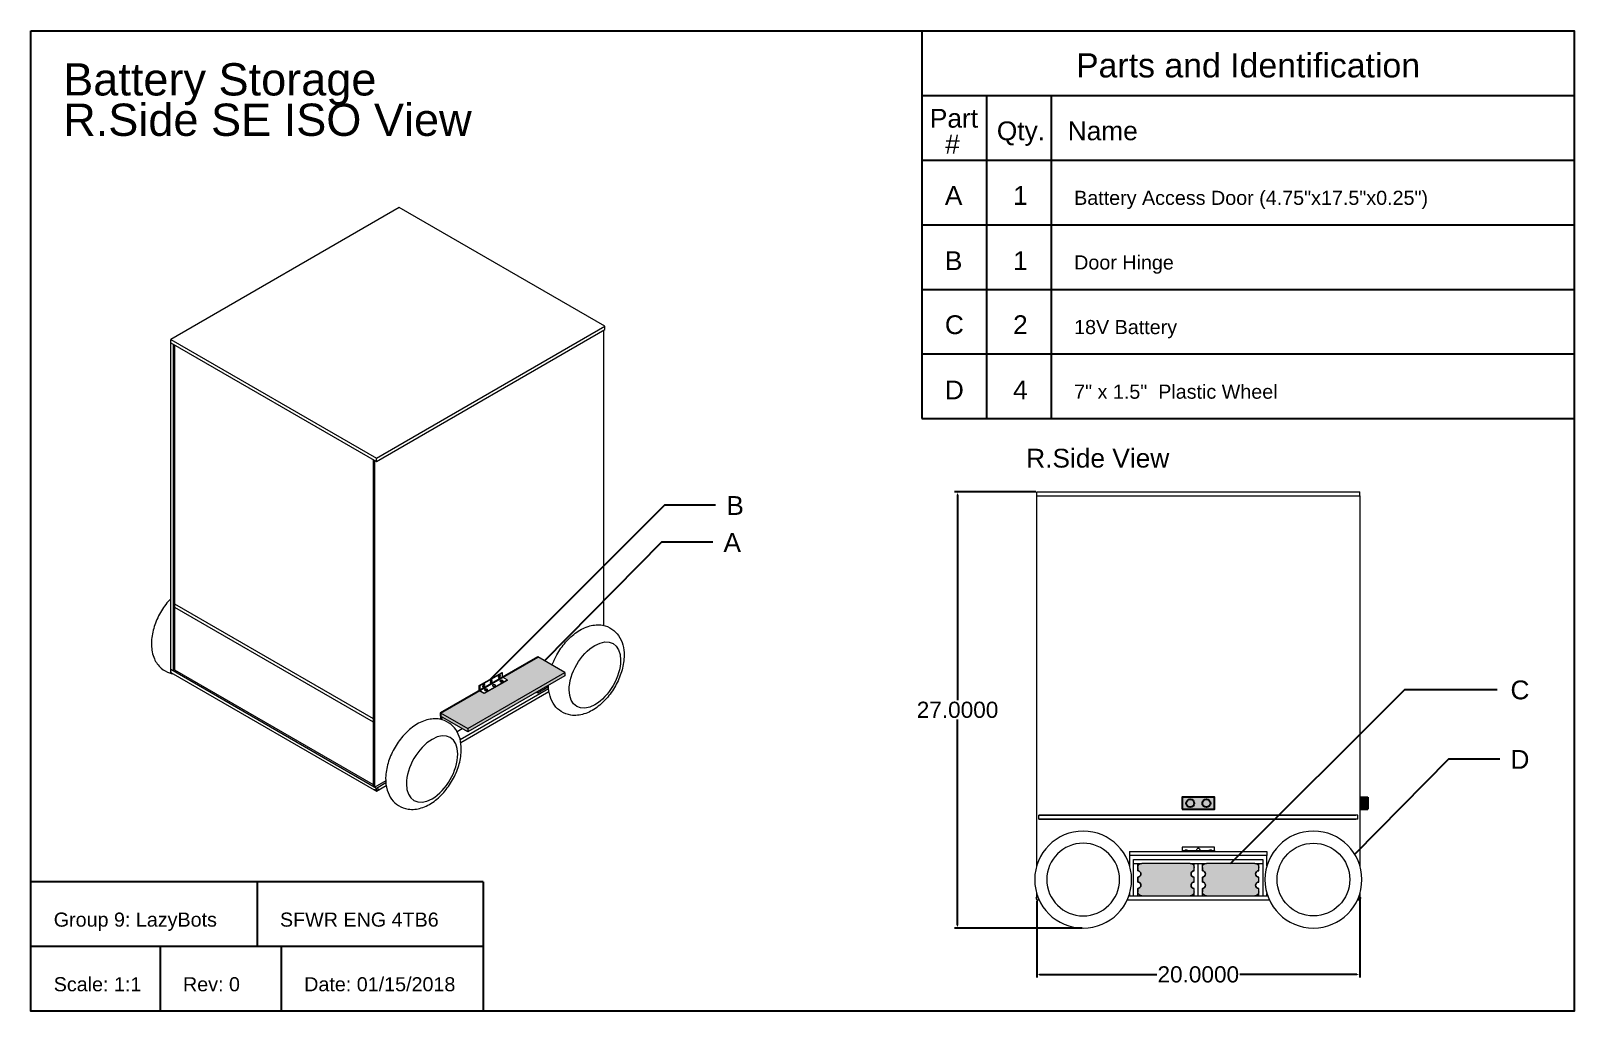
# Model space of a CAD drawing. Header units: inches. Extents: x 0 to 1256, y -61 to 0.
# Drawn here: x 211 to 306.5, y -60.7 to 0 of the extents above; entities that cross this region are included whole.
import ezdxf
from ezdxf.enums import TextEntityAlignment as Align

# ---------------------------------------------------------------- set-up
doc = ezdxf.new("R2010")
doc.units = ezdxf.units.IN
doc.header["$LTSCALE"] = 2
doc.header["$MEASUREMENT"] = 0
doc.styles.get("Standard").update_dxf_attribs({"font": 'arial.ttf'})
doc.dimstyles.get("Standard").update_dxf_attribs({"dimtxt": 0.18, "dimasz": 0.18, "dimexe": 0.18, "dimexo": 0.0625, "dimgap": 0.09, "dimtad": 0, "dimtih": 1, "dimtoh": 1, "dimdec": 4, "dimzin": 0, "dimdsep": 46, "dimtxsty": 'Standard', "dimcen": 0.09, "dimadec": 0, "dimazin": 0, "dimtfac": 1, "dimtdec": 4, "dimtofl": 0, "dimtmove": 0, "dimatfit": 3, "dimfxl": 1, "dimtolj": 1, "dimtzin": 0, "dimarcsym": 0})

msp = doc.modelspace()

# ---------------------------------------------------------------- texts
msp.add_text('Parts and Identification', height=1.4981879).set_placement((286.33427, -3.33288), align=Align.BOTTOM_CENTER)
for s, height, p in [('Battery Storage', 1.9975839, (213.0071, -4)), ('R.Side SE ISO View', 1.9975839, (213.0071, -6.5)), ('Part', 1.163935, (266.64162, -5.99162)), ('Qty.', 1.163935, (270.78779, -6.77084)), ('Name', 1.163935, (275.17292, -6.77084)), ('#', 1.16393, (267.5872, -7.59185)), ('A', 1.16393, (267.57077, -10.77084)), ('1', 1.16393, (271.79152, -10.77084)), ('Battery Access Door (4.75"x17.5"x0.25")', 0.8729512, (275.57077, -10.77084)), ('B', 1.16393, (267.57077, -14.80885)), ('1', 1.16393, (271.79152, -14.80885)), ('Door Hinge', 0.872951, (275.57077, -14.77084)), ('C', 1.16393, (267.57077, -18.77084)), ('2', 1.16393, (271.79152, -18.77084)), ('18V Battery', 0.8729512, (275.57077, -18.77084)), ('D', 1.16393, (267.57077, -22.80885)), ('4', 1.16393, (271.79152, -22.80885)), ('7" x 1.5"  Plastic Wheel', 0.8729512, (275.57077, -22.77084)), ('R.Side View', 1.163935, (272.60345, -27.0325)), ('B', 1.16393, (254.04791, -29.96142)), ('A', 1.16393, (253.86944, -32.25333)), ('C', 1.16393, (302.57275, -41.37651)), ('D', 1.16393, (302.57275, -45.67713)), ('Group 9: LazyBots', 0.8729512, (212.42268, -55.44807)), ('SFWR ENG 4TB6', 0.8729512, (226.42268, -55.44807)), ('Scale: 1:1', 0.872951, (212.42268, -59.44807)), ('Rev: 0', 0.872951, (220.42177, -59.44807)), ('Date: 01/15/2018', 0.8729512, (227.92177, -59.44807))]:
    msp.add_text(s, height=height).set_placement(p)

# ---------------------------------------------------------------- blocks, each defined once
blk = doc.blocks.new('*D3')
at = {"color": 0, "lineweight": -2, "transparency": 16777216}
for p, q in [((273.192, -28.536), (268.175, -28.536)), ((268.355, -28.716), (268.355, -41.43)), ((268.355, -55.356), (268.355, -42.631)), ((276.067, -55.536), (268.175, -55.536))]:
    blk.add_line(p, q, dxfattribs=at)
at = {"color": 0, "transparency": 16777216}
for points in [[(268.325, -28.716), (268.385, -28.716), (268.355, -28.536)], [(268.325, -55.356), (268.385, -55.356), (268.355, -55.536)]]:
    blk.add_solid(points, dxfattribs=at)
at = {"layer": 'Defpoints', "color": 0, "transparency": 16777216}
for p in [(273.254, -28.536), (268.355, -55.536), (276.129, -55.536)]:
    blk.add_point(p, dxfattribs=at)
at = {"color": 0, "transparency": 16777216, "insert": (268.355, -42.03), "char_height": 1, "attachment_point": 5}
blk.add_mtext('\\A1;27.0000', dxfattribs=at)
blk = doc.blocks.new('*D4')
at = {"color": 0, "lineweight": -2, "transparency": 16777216}
for p, q in [((273.254, -53.848), (273.254, -58.587)), ((293.254, -53.598), (293.254, -58.587)), ((273.434, -58.407), (280.693, -58.407)), ((293.074, -58.407), (285.815, -58.407))]:
    blk.add_line(p, q, dxfattribs=at)
at = {"color": 0, "transparency": 16777216}
for points in [[(273.434, -58.377), (273.434, -58.437), (273.254, -58.407)], [(293.074, -58.377), (293.074, -58.437), (293.254, -58.407)]]:
    blk.add_solid(points, dxfattribs=at)
at = {"layer": 'Defpoints', "color": 0, "transparency": 16777216}
for p in [(273.254, -53.786), (293.254, -53.536), (293.254, -58.407)]:
    blk.add_point(p, dxfattribs=at)
at = {"color": 0, "transparency": 16777216, "insert": (283.254, -58.407), "char_height": 1, "attachment_point": 5}
blk.add_mtext('\\A1;20.0000', dxfattribs=at)

# ---------------------------------------------------------------- dimensions: what is measured, and where the dimension line sits
dim = msp.add_linear_dim(base=(268.35476, -55.53577), p1=(273.25447, -28.53577), p2=(276.12947, -55.53577), angle=90, dimstyle='Standard', override={"dimtxt": 1})
dim.commit()
dim.dimension.update_dxf_attribs({"geometry": '*D3', "text_midpoint": (268.35476, -42.03036), "dimtype": 160})
dim = msp.add_linear_dim(base=(293.25447, -58.40662), p1=(273.25447, -53.78577), p2=(293.25447, -53.53577), dimstyle='Standard', override={"dimtxt": 1})
dim.commit()
dim.dimension.update_dxf_attribs({"geometry": '*D4', "text_midpoint": (283.25447, -58.40662)})

# ---------------------------------------------------------------- hatches: boundary and pattern name
at = {"true_color": 0x939598}
h = msp.add_hatch(color=252, dxfattribs=at)
h.dxf.hatch_style = 1
h.paths.add_polyline_path([(244.05445, -39.72202), (242.37508, -38.75243), (240.20072, -40.00779), (240.47962, -40.16882), (240.47962, -40.20964), (239.06541, -41.02614), (238.78651, -40.86511), (238.78651, -40.82429), (236.36467, -42.22254), (238.04405, -43.19213)])
h.paths.add_polyline_path([(236.36467, -42.22254), (236.36467, -42.42666), (238.04405, -43.39625), (238.04405, -43.19213)])
h.paths.add_polyline_path([(244.05445, -39.92614), (244.05445, -39.72202), (238.04405, -43.19213), (238.04405, -43.39625)])
h = msp.add_hatch(color=252, dxfattribs=at)
h.dxf.hatch_style = 1
h.paths.add_polyline_path([(284.00447, -47.80884, 1), (283.50447, -47.80884, 1)], flags=0)
h.paths.add_polyline_path([(282.50447, -47.80884, 1), (283.00447, -47.80884, 1)], flags=16)
h.paths.add_polyline_path([(284.25447, -47.43589), (282.25447, -47.43589), (282.25447, -48.18179), (284.25447, -48.18179)])
h.paths.add_polyline_path([(283.00447, -47.80884, -1), (282.50447, -47.80884, -1)], flags=0)
h.paths.add_polyline_path([(284.00447, -47.80884, -1), (283.50447, -47.80884, -1)], flags=16)
h = msp.add_hatch(color=252, dxfattribs=at)
h.dxf.hatch_style = 1
h.paths.add_polyline_path([(282.50447, -47.80884, 1), (283.00447, -47.80884, 1)])
h.paths.add_polyline_path([(283.50447, -47.80884, 1), (284.00447, -47.80884, 1)])
h = msp.add_hatch(color=252, dxfattribs=at)
h.dxf.hatch_style = 1
h.paths.add_polyline_path([(293.75444, -47.44187), (293.25447, -47.43589), (293.25447, -48.18179), (293.75444, -48.18179)])
h = msp.add_hatch(color=252, dxfattribs=at)
h.dxf.hatch_style = 1
h.paths.add_polyline_path([(282.75447, -53.53577, 0.36210832), (283.00038, -53.3308), (283.00038, -53.08573, -0.97975951), (283.00038, -52.68581), (283.00038, -52.38573, -0.97975951), (283.00038, -51.98581), (283.00038, -51.74074, 0.36210832), (282.75447, -51.53577), (279.75447, -51.53577, 0.41421356), (279.50447, -51.78577), (279.50447, -51.98577, -1), (279.50447, -52.38577), (279.50447, -52.68577, -1), (279.50447, -53.08577), (279.50447, -53.28577, 0.41421356), (279.75447, -53.53577)])
h.paths.add_polyline_path([(286.75447, -53.53577, 0.36210832), (287.00038, -53.3308), (287.00038, -53.08573, -0.97975951), (287.00038, -52.68581), (287.00038, -52.38573, -0.97975951), (287.00038, -51.98581), (287.00038, -51.74074, 0.36210832), (286.75447, -51.53577), (283.75447, -51.53577, 0.41421356), (283.50447, -51.78577), (283.50447, -51.98577, -1), (283.50447, -52.38577), (283.50447, -52.68577, -1), (283.50447, -53.08577), (283.50447, -53.28577, 0.41421356), (283.75447, -53.53577)])

# ---------------------------------------------------------------- linework, layer by layer
for p, q in [((266.15519, -4), (306.51335, -4)), ((270.15519, -4), (270.15519, -24)), ((274.15519, -4), (274.15519, -24)), ((266.15519, -8), (306.51335, -8)), ((266.15519, -12), (306.51335, -12)), ((266.15519, -16), (306.51335, -16)), ((266.15519, -20), (306.51335, -20)), ((266.15519, -24), (306.51335, -24)), ((236.36467, -42.22254), (242.37508, -38.75243)), ((238.78651, -40.82429), (238.78651, -40.86511)), ((236.36467, -42.22254), (236.36467, -42.42666)), ((293.25447, -47.43589), (293.75444, -47.44187)), ((293.75444, -47.44187), (293.75444, -48.18179)), ((293.25447, -48.18179), (293.75444, -48.18179)), ((239.0071, -52.67723), (211.0071, -52.67723)), ((225.0071, -52.67723), (225.0071, -56.67723)), ((239.0071, -52.67723), (239.0071, -60.67722)), ((239.0071, -56.67723), (211.0071, -56.67723)), ((219.00619, -56.67723), (219.00619, -60.67722)), ((226.50619, -56.67723), (226.50619, -60.67722))]:
    msp.add_line(p, q)
at = {"linetype": 'Continuous', "lineweight": 0, "extrusion": (-1.11022e-16, 0.816497, 0.57735)}
for p, q in [((233.80141, -10.94051), (219.65927, -19.10548)), ((246.52933, -18.28898), (233.80141, -10.94051)), ((232.38719, -26.45395), (246.52933, -18.28898)), ((232.38719, -26.65807), (246.52933, -18.49311)), ((246.44094, -18.54414), (246.44094, -36.80179)), ((246.52933, -18.49311), (246.52933, -18.28898)), ((219.65927, -39.72202), (219.65927, -19.10548)), ((219.65927, -19.10548), (232.38719, -26.45395)), ((219.65927, -19.3096), (232.38719, -26.65807)), ((219.83605, -39.61996), (219.83605, -19.41167)), ((219.92443, -39.56893), (219.92443, -19.4627)), ((232.21042, -46.7643), (232.21042, -26.55601)), ((232.2988, -46.81533), (232.2988, -26.60704)), ((232.38719, -26.65807), (232.38719, -26.45395)), ((232.21042, -42.58183), (219.92443, -35.48851)), ((232.21042, -42.78595), (219.92443, -35.69264)), ((244.05445, -39.72202), (242.37508, -38.75243)), ((219.65927, -39.5179), (232.38719, -46.86636)), ((219.65927, -39.72202), (232.38719, -47.07049)), ((219.92443, -39.56893), (219.83605, -39.61996)), ((232.21042, -46.66224), (219.92443, -39.56893)), ((238.04405, -43.19213), (244.05445, -39.72202)), ((244.05445, -39.92614), (238.04405, -43.39625)), ((238.75115, -40.52893), (240.16537, -39.71243)), ((240.20072, -39.73285), (238.78651, -40.54934)), ((240.20072, -39.73285), (240.16537, -39.71243)), ((240.20072, -40.00779), (240.20072, -39.73285)), ((240.47962, -40.16882), (240.20072, -40.00779)), ((244.05445, -39.72202), (244.05445, -39.92614)), ((237.57581, -43.87071), (243.04832, -40.71116)), ((237.6129, -44.05342), (243.07139, -40.90197)), ((238.75115, -40.80388), (238.75115, -40.52893)), ((238.78651, -40.54934), (238.75115, -40.52893)), ((238.75115, -40.80388), (238.78651, -40.82429)), ((238.78651, -40.54934), (238.78651, -40.82429)), ((238.78651, -40.82429), (239.06541, -40.98531)), ((239.06541, -41.02614), (238.78651, -40.86511)), ((239.06541, -40.98531), (240.47962, -40.16882)), ((240.47962, -40.20964), (239.06541, -41.02614)), ((239.06541, -40.98531), (239.06541, -41.02614)), ((240.47962, -40.16882), (240.47962, -40.20964)), ((242.37508, -40.9978), (242.28669, -40.94676)), ((243.04207, -40.6127), (242.37508, -40.9978)), ((242.37508, -40.9978), (242.37508, -40.89573)), ((236.36467, -42.22254), (238.04405, -43.19213)), ((238.04405, -43.39625), (236.36467, -42.42666)), ((236.36467, -42.42666), (236.36467, -42.61933)), ((236.45306, -42.64121), (236.45306, -42.4777)), ((237.37875, -43.37211), (237.69049, -43.19213)), ((238.04405, -43.19213), (238.04405, -43.39625)), ((232.9658, -46.43024), (232.2988, -46.81533)), ((232.38719, -46.86636), (232.97205, -46.5287)), ((232.38719, -47.07049), (232.99511, -46.7195)), ((232.38719, -47.07049), (232.38719, -46.86636)), ((232.49204, -46.94026), (232.4926, -46.93403))]:
    msp.add_line(p, q, dxfattribs=at)
at = {"linetype": 'Continuous', "lineweight": 0, "extrusion": (2.28848e-17, 1, 0)}
for p, q in [((273.25447, -28.78577), (273.25447, -28.53577)), ((273.25447, -28.53577), (293.25447, -28.53577)), ((293.25447, -28.78577), (293.25447, -28.53577)), ((273.25447, -28.78577), (293.25447, -28.78577)), ((273.25447, -51.67881), (273.25447, -28.78577)), ((293.25447, -28.78577), (293.25447, -51.67881)), ((273.37947, -48.53831), (293.00447, -48.53831)), ((273.37947, -48.78831), (273.37947, -48.53831)), ((273.37947, -48.78831), (273.37947, -48.53831)), ((293.12947, -48.53831), (273.37947, -48.53831)), ((293.12947, -48.78831), (293.12947, -48.53831)), ((273.37947, -48.78831), (293.00447, -48.78831)), ((293.12947, -48.78831), (273.37947, -48.78831)), ((293.12947, -48.78577), (293.00447, -48.78577)), ((293.12947, -48.78577), (293.00447, -48.78577)), ((284.25447, -50.53577), (282.25447, -50.53577)), ((282.25447, -50.53577), (282.25447, -50.73577)), ((284.25447, -50.73577), (284.25447, -50.53577)), ((279.00447, -50.78577), (279.00447, -51.03577)), ((279.00447, -50.78577), (287.50447, -50.78577)), ((287.50447, -51.03577), (279.00447, -51.03577)), ((279.00447, -51.03577), (279.00447, -51.67881)), ((279.25447, -53.53577), (279.25447, -51.28577)), ((279.25447, -51.28577), (287.25447, -51.28577)), ((279.25447, -51.53577), (279.50447, -51.53577)), ((279.50447, -51.53577), (279.75447, -51.53577)), ((279.50447, -51.98577), (279.50447, -51.53577)), ((282.75447, -51.53577), (279.75447, -51.53577)), ((282.25447, -50.73577), (282.25447, -50.78577)), ((282.25447, -50.73577), (284.25447, -50.73577)), ((282.75447, -51.53577), (283.00038, -51.53577)), ((283.00038, -51.53577), (283.25447, -51.53577)), ((283.00038, -51.98581), (283.00038, -51.53577)), ((283.25447, -51.53577), (283.50447, -51.53577)), ((283.25447, -53.53577), (283.25447, -51.53577)), ((283.25447, -53.53577), (283.25447, -51.53577)), ((283.50447, -51.53577), (283.75447, -51.53577)), ((283.50447, -51.98577), (283.50447, -51.53577)), ((286.75447, -51.53577), (283.75447, -51.53577)), ((284.25447, -50.73577), (284.25447, -50.78577)), ((286.75447, -51.53577), (287.00038, -51.53577)), ((287.00038, -51.53577), (287.25447, -51.53577)), ((287.00038, -51.98581), (287.00038, -51.53577)), ((287.25447, -51.28577), (287.25447, -53.53577)), ((287.50447, -50.78577), (287.50447, -51.03577)), ((287.50447, -51.67881), (287.50447, -51.03577)), ((279.50447, -51.78577), (279.50447, -51.98577)), ((279.50447, -52.68577), (279.50447, -52.38577)), ((279.50447, -52.38577), (279.50447, -52.68577)), ((283.00038, -52.68581), (283.00038, -52.38573)), ((283.00447, -51.98577), (283.00447, -51.78577)), ((283.00447, -52.68577), (283.00447, -52.38577)), ((283.50447, -51.78577), (283.50447, -51.98577)), ((283.50447, -52.68577), (283.50447, -52.38577)), ((283.50447, -52.38577), (283.50447, -52.68577)), ((287.00038, -52.68581), (287.00038, -52.38573)), ((287.00447, -51.98577), (287.00447, -51.78577)), ((287.00447, -52.68577), (287.00447, -52.38577)), ((273.25447, -53.53577), (273.25447, -53.39273)), ((279.00447, -53.39273), (279.00447, -53.53577)), ((279.50447, -53.53577), (279.50447, -53.08577)), ((279.50447, -53.08577), (279.50447, -53.28577)), ((283.00038, -53.53577), (283.00038, -53.08573)), ((283.00447, -53.28577), (283.00447, -53.08577)), ((283.50447, -53.53577), (283.50447, -53.08577)), ((283.50447, -53.08577), (283.50447, -53.28577)), ((287.00038, -53.53577), (287.00038, -53.08573)), ((287.00447, -53.28577), (287.00447, -53.08577)), ((287.50447, -53.53577), (287.50447, -53.39273)), ((293.25447, -53.39273), (293.25447, -53.53577)), ((273.25447, -53.78577), (273.25447, -53.53577)), ((273.25447, -53.53577), (273.30104, -53.53577)), ((273.25447, -53.78577), (273.40229, -53.78577)), ((278.85665, -53.78577), (287.65229, -53.78577)), ((278.9579, -53.53577), (287.55104, -53.53577)), ((293.10665, -53.78577), (293.25447, -53.78577)), ((293.2079, -53.53577), (293.25447, -53.53577)), ((293.25447, -53.58577), (293.25447, -53.53577)), ((293.25447, -53.58577), (293.25447, -53.58577)), ((293.25447, -53.78577), (293.25447, -53.78577))]:
    msp.add_line(p, q, dxfattribs=at)
for points in [[(211.0071, 0), (306.51335, 0), (306.51335, -60.67722), (211.0071, -60.67722)], [(282.25447, -48.18179), (284.25447, -48.18179), (284.25447, -47.43589), (282.25447, -47.43589)]]:
    msp.add_lwpolyline(points, close=True)
for points in [[(266.15519, 0), (266.15519, -24)], [(239.45826, -40.12068), (250.23153, -29.34625), (253.38148, -29.34625)], [(242.80122, -38.99846), (250.05306, -31.63816), (253.20301, -31.63816)], [(285.25447, -51.53577), (296.02775, -40.76134), (301.758, -40.76134)], [(292.93728, -50.96808), (298.75637, -45.06196), (301.90631, -45.06196)]]:
    msp.add_lwpolyline(points)
for centre in [(282.75447, -47.80884), (283.75447, -47.80884)]:
    msp.add_circle(centre, 0.25)
at = {"linetype": 'Continuous', "lineweight": 0, "extrusion": (0, 0, -1)}
for centre, radius in [((-276.12947, -52.53577), 3), ((-290.37947, -52.53577), 3), ((-276.12947, -52.53577), 2.25)]:
    msp.add_circle(centre, radius, dxfattribs=at)
at = {"linetype": 'Continuous', "lineweight": 0}
msp.add_circle((290.37947, -52.53577), 2.25, dxfattribs=at)
at = {"linetype": 'Continuous', "lineweight": 0, "extrusion": (4.29215e-16, 0, -1)}
msp.add_arc((-219.75913, -39.63733), 0.1, 357.0007877, 2.9992123, dxfattribs=at)
at = {"linetype": 'Continuous', "lineweight": 0, "extrusion": (2.62682e-16, 5.55112e-17, -1)}
for centre in [(-219.75913, -39.63733), (-232.39245, -46.93118)]:
    msp.add_arc(centre, 0.1, 305.5561362, 354.4438638, dxfattribs=at)
at = {"linetype": 'Continuous', "lineweight": 0, "extrusion": (4.84726e-16, -5.55112e-17, -1)}
msp.add_arc((-232.39245, -46.93118), 0.1, 185.2087105, 244.9840981, dxfattribs=at)
at = {"linetype": 'Continuous', "lineweight": 0, "extrusion": (0, 0, -1)}
for centre, radius, start, end in [((-283.25447, -50.68577), 0.1, 330, 180), ((-279.75447, -51.78577), 0.25, 0, 90), ((-282.50447, -50.78577), 0.1, 30, 150), ((-282.75447, -51.78577), 0.25, 90, 180), ((-283.25447, -50.68577), 0.1, 180, 210), ((-283.75447, -51.78577), 0.25, 0, 90), ((-284.00447, -50.78577), 0.1, 30, 150), ((-286.75447, -51.78577), 0.25, 90, 180), ((-279.50447, -52.18577), 0.2, 90, 270), ((-283.00447, -52.18577), 0.2, 270, 90), ((-283.50447, -52.18577), 0.2, 90, 270), ((-287.00447, -52.18577), 0.2, 270, 90), ((-279.50447, -52.88577), 0.2, 90, 270), ((-279.75447, -53.28577), 0.25, 270, 0), ((-282.75447, -53.28577), 0.25, 180, 270), ((-283.00447, -52.88577), 0.2, 270, 90), ((-283.50447, -52.88577), 0.2, 90, 270), ((-283.75447, -53.28577), 0.25, 270, 0), ((-286.75447, -53.28577), 0.25, 180, 270), ((-287.00447, -52.88577), 0.2, 270, 90), ((-273.3288, -53.68577), 0.1, 318.0142869, 41.9857131)]:
    msp.add_arc(centre, radius, start, end, dxfattribs=at)
at = {"linetype": 'Continuous', "lineweight": 0}
for centre, start, end in [((279.50447, -52.18577), 270, 90), ((283.00447, -52.18577), 91.1715103, 268.8284897), ((283.50447, -52.18577), 270, 90), ((287.00447, -52.18577), 91.1715103, 268.8284897), ((279.50447, -52.88577), 270, 90), ((283.00447, -52.88577), 91.1715103, 268.8284897), ((283.50447, -52.88577), 270, 90), ((287.00447, -52.88577), 91.1715103, 268.8284897)]:
    msp.add_arc(centre, 0.2, start, end, dxfattribs=at)
for centre, major_axis, ratio, start_param, end_param in [((245.91061, -39.87511), (-1.125, -1.94856), 0.57735027, -3.926990816987241, 2.356194490192345), ((239.96939, -39.94806), (0.05, 0.0866), 0.57735027, -2.78022553, -0.78539816), ((239.96939, -39.94806), (0.05, 0.0866), 0.57735027, -0.78539816, -0.36136712), ((238.99234, -40.51216), (0.05, 0.0866), 0.57735027, -2.78022553, -0.78539816), ((238.99234, -40.51216), (0.05, 0.0866), 0.57735027, -0.78539816, -0.36136712), ((239.17664, -40.83944), (-0.1, 0), 0.57735027, -2.35619449, -0.36136712), ((239.17664, -40.83944), (0.1, 0), 0.57735027, 0.36136712, 0.78539816), ((239.45826, -40.24316), (0.05, 0.0866), 0.57735027, -2.78022553, -0.78539816), ((239.45826, -40.24316), (0.05, 0.0866), 0.57735027, -0.78539816, -0.36136712), ((239.66645, -40.55665), (-0.1, 0), 0.57735027, -2.35619449, -0.36136712), ((239.66645, -40.55665), (0.1, 0), 0.57735027, 0.36136712, 0.78539816), ((240.13568, -40.28574), (-0.1, 0), 0.57735027, -2.35619449, -0.36136712), ((240.13568, -40.28574), (0.1, 0), 0.57735027, 0.36136712, 0.78539816), ((232.39245, -46.93118), (0.09959, -0.00908), 0.81536805, 0, 0.52521931)]:
    msp.add_ellipse(centre, major_axis=major_axis, ratio=ratio, start_param=start_param, end_param=end_param, dxfattribs=at)
at = {"linetype": 'Continuous', "lineweight": 0, "extrusion": (1.88578e-16, -1.45219e-16, -1)}
for centre in [(240.00474, -39.96847), (239.02769, -40.53257), (239.49361, -40.26357)]:
    msp.add_ellipse(centre, major_axis=(0.05, 0.0866), ratio=0.57735027, start_param=-5.49778714, end_param=0.78539816, dxfattribs=at)
at = {"linetype": 'Continuous', "lineweight": 0, "extrusion": (2.31004e-16, -1.11022e-16, -1)}
for centre in [(239.17664, -40.79862), (239.66645, -40.51583), (240.13568, -40.24492)]:
    msp.add_ellipse(centre, major_axis=(-0.1, 0), ratio=0.57735027, start_param=-3.926990816987225, end_param=2.356194490192361, dxfattribs=at)
at = {"linetype": 'Continuous', "lineweight": 0, "extrusion": (1.44222e-16, -5.55112e-17, -1)}
msp.add_ellipse((235.83434, -45.69265), major_axis=(-1.125, -1.94856), ratio=0.57735027, start_param=-5.49778714, end_param=0.78539816, dxfattribs=at)
at = {"linetype": 'Continuous', "lineweight": 0, "extrusion": (0, 0, -1)}
msp.add_ellipse((293.25447, -53.68577), major_axis=(0, -0.1), ratio=0.6689648, start_param=-4.71238898038469, end_param=1.570796326794897, dxfattribs=at)
at = {"linetype": 'Continuous', "lineweight": 0}
for points, knots in [([(219.65927, -35.15132), (219.58029, -35.23444), (219.50419, -35.32153), (219.23202, -35.65936), (219.05651, -35.9322), (218.76762, -36.5034), (218.65395, -36.80147), (218.50004, -37.40557), (218.46037, -37.7116), (218.47614, -38.30533), (218.52969, -38.59501), (218.74557, -39.08269), (218.88806, -39.28769), (219.22708, -39.58069), (219.40637, -39.68174), (219.65598, -39.76306), (219.71708, -39.77883), (219.77856, -39.79089)], [1.96111745, 1.96111745, 1.96111745, 1.96111745, 2.0925839, 2.0925839, 2.45187488, 2.45187488, 2.80943674, 2.80943674, 3.17180059, 3.17180059, 3.52821952, 3.52821952, 3.8169266, 3.8169266, 4.04863893, 4.04863893, 4.12219211, 4.12219211, 4.12219211, 4.12219211]), ([(243.26818, -39.26806), (243.34752, -39.04877), (243.44566, -38.83312), (243.71398, -38.34598), (243.89731, -38.08149), (244.31048, -37.60483), (244.54043, -37.39299), (245.03851, -37.04613), (245.30724, -36.91068), (245.84739, -36.7649), (246.1175, -36.74259), (246.59035, -36.82764), (246.79215, -36.90726), (247.1308, -37.13517), (247.27007, -37.27657), (247.50187, -37.61168), (247.58699, -37.80872), (247.69698, -38.21903), (247.72127, -38.43329), (247.72127, -38.65037)], [3.62748479, 3.62748479, 3.62748479, 3.62748479, 3.89214379, 3.89214379, 4.24946572, 4.24946572, 4.60965811, 4.60965811, 4.97262094, 4.97262094, 5.29280787, 5.29280787, 5.53753315, 5.53753315, 5.7645215, 5.7645215, 6.02129211, 6.02129211, 6.28318531, 6.28318531, 6.28318531, 6.28318531]), ([(247.72127, -38.65037), (247.72127, -38.94765), (247.67566, -39.25089), (247.51055, -39.85479), (247.39, -40.15533), (247.08964, -40.72372), (246.91061, -40.99177), (246.5053, -41.47709), (246.27896, -41.6941), (245.78715, -42.05406), (245.52114, -42.19717), (244.98101, -42.36272), (244.70764, -42.3954), (244.22458, -42.32677), (244.01677, -42.25363), (243.6679, -42.03513), (243.52393, -41.89827), (243.28376, -41.57235), (243.19404, -41.38033), (243.07041, -40.9653), (243.04137, -40.74032), (243.0394, -40.51219)], [0, 0, 0, 0, 0.35865713, 0.35865713, 0.72059395, 0.72059395, 1.07800639, 1.07800639, 1.43772759, 1.43772759, 1.80119983, 1.80119983, 2.12798697, 2.12798697, 2.37694739, 2.37694739, 2.60341641, 2.60341641, 2.85611551, 2.85611551, 3.13165301, 3.13165301, 3.13165301, 3.13165301]), ([(237.645, -44.46791), (237.645, -44.76519), (237.59939, -45.06843), (237.43428, -45.67233), (237.31373, -45.97287), (237.01336, -46.54126), (236.83434, -46.80931), (236.42903, -47.29463), (236.20269, -47.51163), (235.71088, -47.8716), (235.44487, -48.01471), (234.90474, -48.18026), (234.63137, -48.21294), (234.14831, -48.14431), (233.9405, -48.07117), (233.59163, -47.85267), (233.44766, -47.71581), (233.20748, -47.38989), (233.11777, -47.19787), (232.98507, -46.75241), (232.95748, -46.49459), (232.97127, -45.93378), (233.02372, -45.6288), (233.20163, -45.02507), (233.32764, -44.72644), (233.63771, -44.16352), (233.82104, -43.89903), (234.23421, -43.42237), (234.46416, -43.21053), (234.96224, -42.86367), (235.23097, -42.72821), (235.77112, -42.58243), (236.04122, -42.56013), (236.51408, -42.64518), (236.71588, -42.7248), (237.05452, -42.95271), (237.1938, -43.09411), (237.4256, -43.42922), (237.51072, -43.62626), (237.62071, -44.03656), (237.645, -44.25083), (237.645, -44.46791)], [0, 0, 0, 0, 0.35865713, 0.35865713, 0.72059395, 0.72059395, 1.07800639, 1.07800639, 1.43772759, 1.43772759, 1.80119983, 1.80119983, 2.12798697, 2.12798697, 2.37694739, 2.37694739, 2.60341641, 2.60341641, 2.85611551, 2.85611551, 3.17037925, 3.17037925, 3.53071707, 3.53071707, 3.89214379, 3.89214379, 4.24946572, 4.24946572, 4.60965811, 4.60965811, 4.97262094, 4.97262094, 5.29280787, 5.29280787, 5.53753315, 5.53753315, 5.7645215, 5.7645215, 6.02129211, 6.02129211, 6.28318531, 6.28318531, 6.28318531, 6.28318531])]:
    msp.add_open_spline(points, degree=3, knots=knots, dxfattribs=at)

msp.set_redraw_order([(e.dxf.handle, doc.entitydb.next_handle()) for e in msp.query("TEXT MTEXT ATTDEF DIMENSION ARC_DIMENSION")])  # texts and dimensions are drawn at this point

doc.saveas('drawing.dxf')
